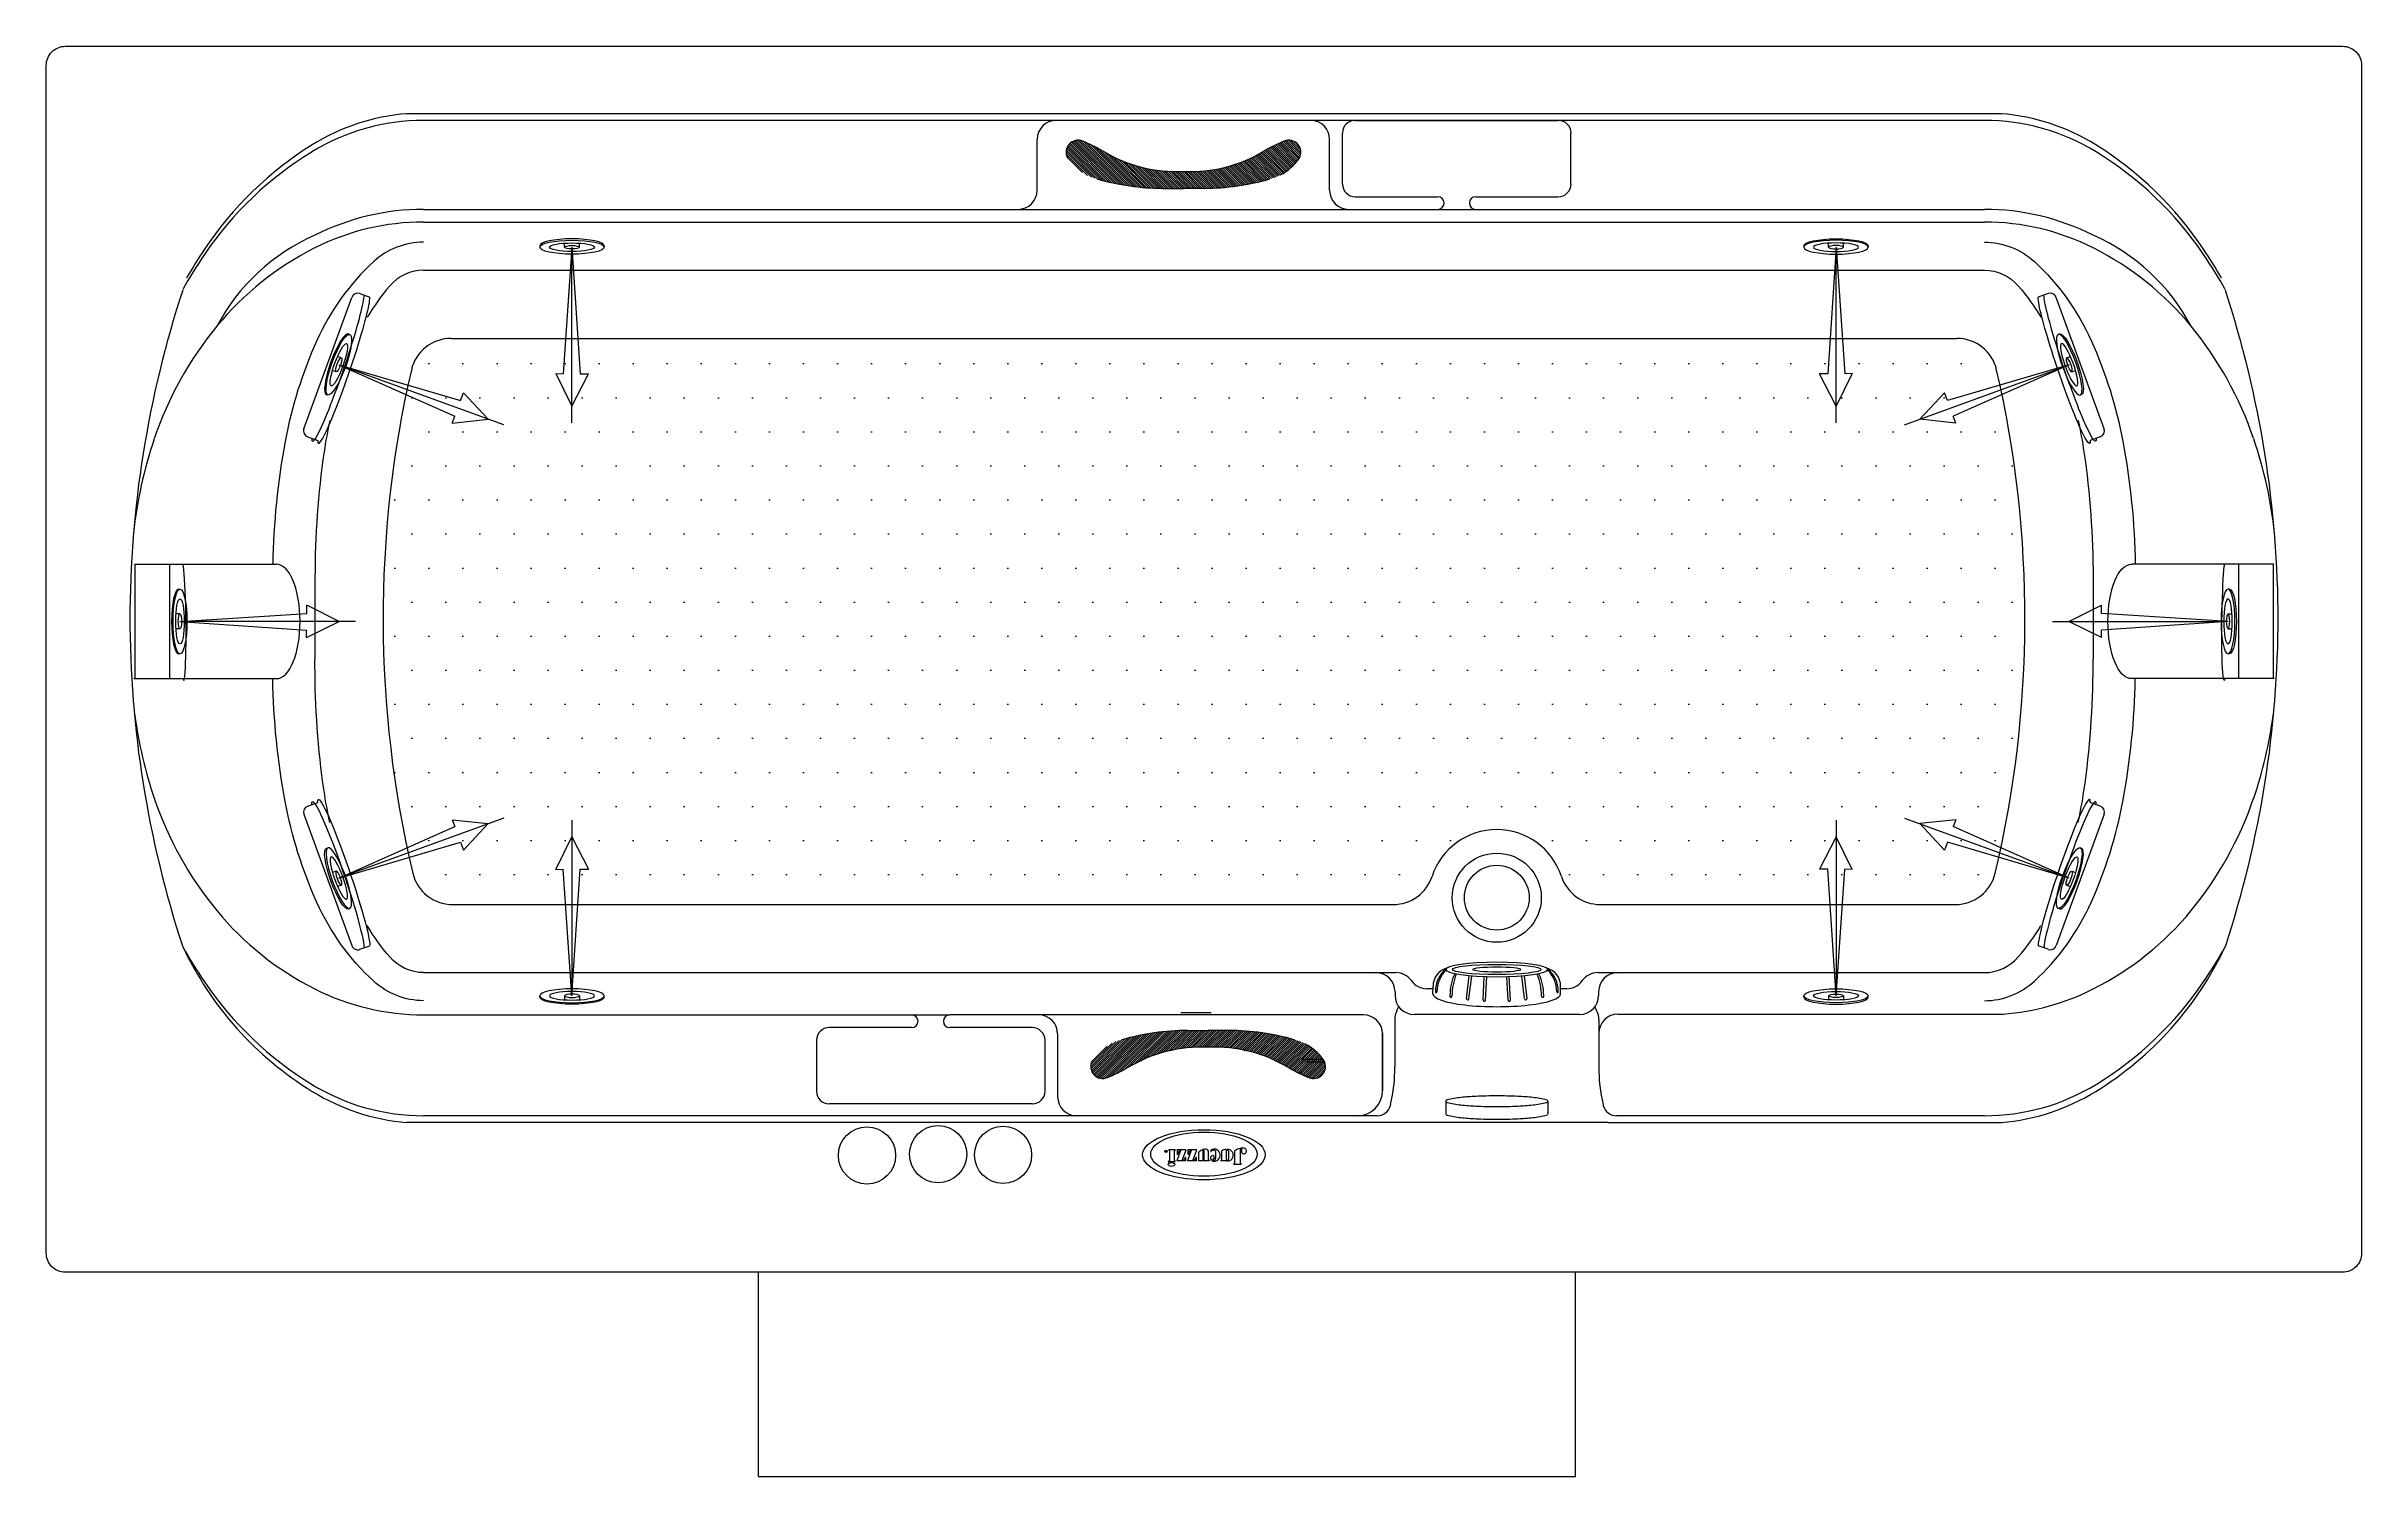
# Model space of a CAD drawing. Header units: millimetres. Extents: x -1219.95 to -1218.25, y 2261.23 to 2262.28.
import ezdxf
from ezdxf.enums import TextEntityAlignment as Align

# ---------------------------------------------------------------- set-up
doc = ezdxf.new("R2010")
doc.units = ezdxf.units.MM
doc.header["$LTSCALE"] = 10
doc.linetypes.add('CENTER', pattern=[2, 1.25, -0.25, 0.25, -0.25])
doc.linetypes.add('HIDDEN', pattern=[0.375, 0.25, -0.125])
for name, color, linetype in [('CONTOR04', 7, 'Continuous'), ('jacuzzi', 1, 'Continuous'), ('LCENTR02', 1, 'CENTER'), ('LCOTA02', 1, 'Continuous')]:
    doc.layers.add(name, color=color, linetype=linetype)
doc.styles.add('ROMANS', font='romans', dxfattribs={"height": 4})

# ---------------------------------------------------------------- blocks, each defined once
blk = doc.blocks.new('A$C302A24D9')
at = {"layer": 'jacuzzi'}
for p, q in [((0, 1.23), (0, 1.02)), ((1.81, 1.02), (1.81, 1.61)), ((2.9, 1.02), (2.9, 1.61)), ((4.71, 1.23), (4.71, 1.02))]:
    blk.add_line(p, q, dxfattribs=at)
at = {"layer": 'jacuzzi', "extrusion": (0, 0, -1)}
for centre, major_axis, ratio, start_param, end_param in [((2.36, 1.23), (2.36, 0), 0.431953, 3.141593, 6.283185), ((2.36, 1.02), (2.36, 0), 0.431953, 3.141593, 9.424778), ((2.36, 1.02), (1.65, 0), 0.381644, 3.141593, 9.424778), ((2.36, 1.02), (0.544, 0), 0.461888, 1.570796326794896, 7.853981633974482)]:
    blk.add_ellipse(centre, major_axis=major_axis, ratio=ratio, start_param=start_param, end_param=end_param, dxfattribs=at)
blk = doc.blocks.new('BMG')
at = {"layer": 'LCENTR02'}
blk.add_line((0, -12.84), (0, 1.55), dxfattribs=at)
at = {"layer": 'LCOTA02'}
for p, q in [((0, 0), (-0.59, -9.27)), ((0, 0), (0.64, -9.26)), ((0, -11.64), (-1.2, -9.27)), ((-0.59, -9.27), (-1.2, -9.27)), ((1.18, -9.25), (0, -11.64)), ((1.18, -9.25), (0.64, -9.26))]:
    blk.add_line(p, q, dxfattribs=at)
at = {"layer": 'CONTOR04', "yscale": 0.5}
blk.add_blockref('A$C302A24D9', (-2.36, -0.51), dxfattribs=at)

msp = doc.modelspace()

# ---------------------------------------------------------------- hatches: boundary and pattern name
at = {"layer": 'jacuzzi'}
h = msp.add_hatch(dxfattribs=at)
h.set_pattern_fill('ANSI31', color=256, scale=0.00884, style=0)
h.set_pattern_definition([(315, (-1221.6780256, 2257.2577405), (-0.000781353, -0.000781353), [])])
h.paths.add_polyline_path([(-1219.0595, 2262.1989, -0.040015), (-1219.0446, 2262.2062, -0.693838), (-1219.0337, 2262.1936, -0.117767), (-1219.0477, 2262.1812, -0.051981), (-1219.0554, 2262.1783, -0.067757), (-1219.1037, 2262.1714), (-1219.1188, 2262.1714), (-1219.134, 2262.1714, -0.067757), (-1219.1823, 2262.1783, -0.051981), (-1219.1899, 2262.1812, -0.117767), (-1219.2039, 2262.1936, -0.693838), (-1219.1931, 2262.2062, -0.040015), (-1219.1781, 2262.1989, 0.150241), (-1219.1188, 2262.1837, 0.150241)])
h = msp.add_hatch(dxfattribs=at)
h.set_pattern_fill('DOTS', color=256, scale=0.4, style=0)
h.set_pattern_definition([(0, (-1246.272852, 2258.2927), (0.0125, 0.025), [0, -0.025])])
h.paths.add_polyline_path([(-1218.9648, 2261.6457, 0.284079), (-1218.9379, 2261.6622, 0.036532), (-1218.9363, 2261.6663, -0.72393), (-1218.8413, 2261.6663, 0.323974), (-1218.8128, 2261.6457), (-1218.552, 2261.6457, 0.347675), (-1218.5228, 2261.6688, 0.115309), (-1218.5218, 2262.0381, 0.349236), (-1218.551, 2262.0613), (-1219.6565, 2262.0613, 0.284081), (-1219.6833, 2262.0447, 0.059275), (-1219.6857, 2262.0381, 0.115309), (-1219.6847, 2261.6688, 0.347675), (-1219.6555, 2261.6457)])
h = msp.add_hatch(dxfattribs=at)
h.set_pattern_fill('ANSI31', color=256, scale=0.00884, style=0)
h.set_pattern_definition([(45, (-1221.6599384, 2266.4669485), (-0.000781353, 0.000781353), [])])
h.paths.add_polyline_path([(-1219.0414, 2261.5258, 0.040015), (-1219.0265, 2261.5185, 0.693838), (-1219.0156, 2261.5311, 0.117767), (-1219.0297, 2261.5435, 0.051981), (-1219.0373, 2261.5464, 0.067757), (-1219.0856, 2261.5533), (-1219.1007, 2261.5533), (-1219.1159, 2261.5533, 0.067757), (-1219.1642, 2261.5464, 0.051981), (-1219.1718, 2261.5435, 0.117767), (-1219.1858, 2261.5311, 0.693838), (-1219.175, 2261.5185, 0.040015), (-1219.16, 2261.5258, -0.150241), (-1219.1007, 2261.5409, -0.150241)])

# ---------------------------------------------------------------- linework, layer by layer
for p, q in [((-1219.3149, 2262.2262), (-1219.6892, 2262.2262)), ((-1219.6767, 2262.2267), (-1219.6767, 2262.2267)), ((-1219.6767, 2262.2267), (-1219.6767, 2262.2267)), ((-1219.6767, 2262.2267), (-1219.6767, 2262.2267)), ((-1219.6767, 2262.2267), (-1219.6767, 2262.2267)), ((-1219.6767, 2262.2267), (-1219.6767, 2262.2267)), ((-1218.5183, 2262.2262), (-1219.3149, 2262.2262)), ((-1219.3149, 2262.2213), (-1219.6767, 2262.2213)), ((-1218.5308, 2262.2213), (-1219.3149, 2262.2213)), ((-1219.2263, 2262.17), (-1219.2263, 2262.2073)), ((-1219.0255, 2262.2213), (-1219.2123, 2262.2213)), ((-1219.0115, 2262.17), (-1219.0115, 2262.2073)), ((-1219.0021, 2262.1746), (-1219.0021, 2262.212)), ((-1218.9928, 2262.2213), (-1218.8436, 2262.2213)), ((-1218.8343, 2262.1746), (-1218.8343, 2262.212)), ((-1219.134, 2262.1714), (-1219.1188, 2262.1714)), ((-1219.1037, 2262.1714), (-1219.1188, 2262.1714)), ((-1218.9928, 2262.1653), (-1218.9322, 2262.1653)), ((-1218.9042, 2262.1653), (-1218.8436, 2262.1653)), ((-1219.6767, 2262.156), (-1218.5308, 2262.156)), ((-1219.6767, 2262.1466), (-1219.3149, 2262.1466)), ((-1219.3149, 2262.1466), (-1218.5308, 2262.1466)), ((-1219.6767, 2262.1113), (-1218.5308, 2262.1113)), ((-1219.7646, 2261.995), (-1219.7295, 2262.0914)), ((-1219.7235, 2262.0942), (-1219.7161, 2262.0915)), ((-1218.484, 2262.0942), (-1218.4914, 2262.0915)), ((-1218.4429, 2261.995), (-1218.478, 2262.0914)), ((-1219.6565, 2262.0613), (-1218.551, 2262.0613)), ((-1219.7618, 2261.989), (-1219.7544, 2261.9863)), ((-1218.4457, 2261.989), (-1218.4531, 2261.9863)), ((-1219.8889, 2261.8955), (-1219.7847, 2261.8955)), ((-1219.8887, 2261.8955), (-1219.8887, 2261.8115)), ((-1219.8633, 2261.8955), (-1219.8633, 2261.8115)), ((-1219.7565, 2261.8855), (-1219.7565, 2261.8257)), ((-1218.451, 2261.8855), (-1218.451, 2261.8257)), ((-1218.3186, 2261.8955), (-1218.4228, 2261.8955)), ((-1218.3442, 2261.8955), (-1218.3442, 2261.8115)), ((-1218.3188, 2261.8955), (-1218.3188, 2261.8115)), ((-1219.7565, 2261.8214), (-1219.7565, 2261.8257)), ((-1218.451, 2261.8214), (-1218.451, 2261.8257)), ((-1219.8896, 2261.8115), (-1219.7847, 2261.8115)), ((-1218.318, 2261.8115), (-1218.4228, 2261.8115)), ((-1219.7618, 2261.718), (-1219.7544, 2261.7207)), ((-1218.4457, 2261.718), (-1218.4531, 2261.7207)), ((-1219.7646, 2261.712), (-1219.7295, 2261.6155)), ((-1218.4429, 2261.712), (-1218.478, 2261.6155)), ((-1219.6555, 2261.6457), (-1218.9648, 2261.6457)), ((-1218.8128, 2261.6457), (-1218.552, 2261.6457)), ((-1219.7235, 2261.6128), (-1219.7161, 2261.6154)), ((-1218.484, 2261.6128), (-1218.4914, 2261.6154)), ((-1219.6767, 2261.5957), (-1218.9629, 2261.5957)), ((-1218.8146, 2261.5957), (-1218.5308, 2261.5957)), ((-1218.9635, 2261.5817), (-1218.9635, 2261.579)), ((-1218.9356, 2261.5839), (-1218.9401, 2261.5839)), ((-1218.9357, 2261.58), (-1218.9356, 2261.5857)), ((-1218.9357, 2261.58), (-1218.9356, 2261.5857)), ((-1218.911, 2261.5768), (-1218.909, 2261.5933)), ((-1218.9092, 2261.5766), (-1218.9071, 2261.5932)), ((-1218.8988, 2261.5757), (-1218.898, 2261.5926)), ((-1218.897, 2261.5756), (-1218.8961, 2261.5926)), ((-1218.8805, 2261.5756), (-1218.8814, 2261.5926)), ((-1218.8787, 2261.5757), (-1218.8796, 2261.5926)), ((-1218.8684, 2261.5766), (-1218.8704, 2261.5932)), ((-1218.8666, 2261.5768), (-1218.8685, 2261.5933)), ((-1218.8419, 2261.58), (-1218.8419, 2261.5857)), ((-1218.8374, 2261.5839), (-1218.8419, 2261.5839)), ((-1218.814, 2261.5817), (-1218.814, 2261.579)), ((-1219.6767, 2261.5647), (-1219.2904, 2261.5647)), ((-1218.9867, 2261.5647), (-1219.2904, 2261.5647)), ((-1218.9637, 2261.5612), (-1218.9637, 2261.5266)), ((-1218.9623, 2261.5675), (-1218.9607, 2261.5706)), ((-1218.828, 2261.565), (-1218.9495, 2261.565)), ((-1218.8153, 2261.5675), (-1218.8168, 2261.5706)), ((-1218.8138, 2261.5612), (-1218.8138, 2261.5266)), ((-1218.7998, 2261.5652), (-1218.517, 2261.5652)), ((-1219.3883, 2261.546), (-1219.3883, 2261.5087)), ((-1219.3184, 2261.5554), (-1219.379, 2261.5554)), ((-1219.2298, 2261.5554), (-1219.2904, 2261.5554)), ((-1219.2205, 2261.546), (-1219.2205, 2261.5087)), ((-1219.2112, 2261.5507), (-1219.2112, 2261.504)), ((-1219.1159, 2261.5533), (-1219.1007, 2261.5533)), ((-1219.0856, 2261.5533), (-1219.1007, 2261.5533)), ((-1218.9727, 2261.5512), (-1218.9727, 2261.5092)), ((-1218.9727, 2261.5092), (-1218.9727, 2261.5507)), ((-1219.2298, 2261.4994), (-1219.379, 2261.4994)), ((-1218.9668, 2261.4988), (-1218.967, 2261.498)), ((-1218.9261, 2261.5013), (-1218.9261, 2261.4921)), ((-1218.8514, 2261.5013), (-1218.8514, 2261.4921)), ((-1218.8108, 2261.4988), (-1218.8106, 2261.498)), ((-1218.8073, 2261.4857), (-1219.6892, 2261.4857)), ((-1218.9766, 2261.4906), (-1219.6767, 2261.4906)), ((-1218.8073, 2261.4857), (-1218.5183, 2261.4857)), ((-1218.5308, 2261.4906), (-1218.8009, 2261.4906)), ((-1219.1251, 2261.4656), (-1219.1295, 2261.4656)), ((-1219.1295, 2261.4655), (-1219.1295, 2261.4654)), ((-1219.125, 2261.4655), (-1219.125, 2261.4653)), ((-1219.121, 2261.465), (-1219.1238, 2261.4576)), ((-1219.1172, 2261.4656), (-1219.1235, 2261.4656)), ((-1219.1235, 2261.4655), (-1219.1235, 2261.4625)), ((-1219.123, 2261.4624), (-1219.1235, 2261.4624)), ((-1219.1171, 2261.4654), (-1219.1199, 2261.4581)), ((-1219.1172, 2261.4601), (-1219.1176, 2261.4601)), ((-1219.1172, 2261.4576), (-1219.1172, 2261.46)), ((-1219.1131, 2261.465), (-1219.1159, 2261.4576)), ((-1219.1156, 2261.4655), (-1219.1156, 2261.4625)), ((-1219.1093, 2261.4656), (-1219.1155, 2261.4656)), ((-1219.1151, 2261.4624), (-1219.1155, 2261.4624)), ((-1219.1092, 2261.4654), (-1219.112, 2261.4581)), ((-1219.1093, 2261.4601), (-1219.1097, 2261.4601)), ((-1219.1092, 2261.4576), (-1219.1092, 2261.46)), ((-1219.1004, 2261.4582), (-1219.1004, 2261.4639)), ((-1219.0987, 2261.4652), (-1219.0987, 2261.4646)), ((-1219.0954, 2261.4644), (-1219.0954, 2261.4592)), ((-1219.0906, 2261.4583), (-1219.0906, 2261.4649)), ((-1219.0877, 2261.4654), (-1219.0877, 2261.4659)), ((-1219.081, 2261.4555), (-1219.081, 2261.465)), ((-1219.0771, 2261.4658), (-1219.0771, 2261.4557)), ((-1219.1172, 2261.4575), (-1219.1237, 2261.4575)), ((-1219.1093, 2261.4575), (-1219.1158, 2261.4575)), ((-1219.1047, 2261.4575), (-1219.1077, 2261.4575)), ((-1219.0998, 2261.4575), (-1219.1035, 2261.4575)), ((-1219.0998, 2261.4581), (-1219.1003, 2261.4581)), ((-1219.0998, 2261.458), (-1219.0998, 2261.4576)), ((-1219.0915, 2261.4577), (-1219.0915, 2261.4579)), ((-1219.0913, 2261.4581), (-1219.0908, 2261.4581)), ((-1219.0877, 2261.4575), (-1219.0913, 2261.4575)), ((-1219.0875, 2261.4578), (-1219.0875, 2261.4577)), ((-1219.0819, 2261.4551), (-1219.0819, 2261.4553)), ((-1219.0817, 2261.4555), (-1219.081, 2261.4555)), ((-1219.0767, 2261.4549), (-1219.0817, 2261.4549)), ((-1219.0769, 2261.4555), (-1219.0767, 2261.4555)), ((-1219.0766, 2261.4553), (-1219.0766, 2261.4551)), ((-1219.4311, 2261.3757), (-1219.4311, 2261.2257)), ((-1218.8311, 2261.2257), (-1218.8311, 2261.3757)), ((-1219.4311, 2261.2257), (-1218.8311, 2261.2257))]:
    msp.add_line(p, q, dxfattribs=at)
at = {"layer": 'jacuzzi', "linetype": 'HIDDEN'}
for p, q in [((-1219.1052, 2261.5661), (-1219.1208, 2261.5661)), ((-1219.1052, 2261.5661), (-1219.1208, 2261.5661)), ((-1219.0985, 2261.5661), (-1219.1065, 2261.5661)), ((-1219.0292, 2261.5302), (-1219.0149, 2261.5302)), ((-1219.0327, 2261.5221), (-1219.0332, 2261.5221))]:
    msp.add_line(p, q, dxfattribs=at)
at = {"layer": 'jacuzzi', "color": 3}
msp.add_lwpolyline([(-1218.2538, 2261.3897, -0.414214), (-1218.2678, 2261.3757), (-1219.9398, 2261.3757, -0.414214), (-1219.9538, 2261.3897), (-1219.9538, 2262.2617, -0.414214), (-1219.9398, 2262.2757), (-1218.2678, 2262.2757, -0.414214), (-1218.2538, 2262.2617)], format="xyb", close=True, dxfattribs=at)
at = {"layer": 'jacuzzi'}
for points in [[(-1219.6767, 2262.1319, 0.188149), (-1219.7134, 2262.1176, 0.101334), (-1219.7551, 2262.0598, 0.059725), (-1219.7784, 2261.9856, 0.041549), (-1219.7875, 2261.8955)], [(-1218.5308, 2262.1319, -0.188149), (-1218.4941, 2262.1176, -0.101334), (-1218.4524, 2262.0598, -0.059725), (-1218.4291, 2261.9856, -0.041549), (-1218.42, 2261.8955)], [(-1219.6767, 2262.1113, 0.219593), (-1219.7016, 2262.0998, 0.041078), (-1219.7182, 2262.0768)], [(-1218.5308, 2262.1113, -0.219593), (-1218.5059, 2262.0998, -0.041078), (-1218.4893, 2262.0768)], [(-1219.7456, 2262.001, 0.016396), (-1219.7498, 2261.9779, 0.03634), (-1219.7565, 2261.8855)], [(-1218.4619, 2262.001, -0.016396), (-1218.4577, 2261.9779, -0.03634), (-1218.451, 2261.8855)], [(-1219.7456, 2261.706, -0.016396), (-1219.7498, 2261.7291, -0.03634), (-1219.7565, 2261.8214)], [(-1218.4619, 2261.706, 0.016396), (-1218.4577, 2261.7291, 0.03634), (-1218.451, 2261.8214)], [(-1219.6767, 2261.5751, -0.188149), (-1219.7134, 2261.5894, -0.101334), (-1219.7551, 2261.6472, -0.059725), (-1219.7784, 2261.7214, -0.041549), (-1219.7875, 2261.8115)], [(-1218.5308, 2261.5751, 0.188149), (-1218.4941, 2261.5894, 0.101334), (-1218.4524, 2261.6472, 0.059725), (-1218.4291, 2261.7214, 0.041549), (-1218.42, 2261.8115)], [(-1219.6767, 2261.5957, -0.219593), (-1219.7016, 2261.6072, -0.041078), (-1219.7182, 2261.6302)], [(-1218.5308, 2261.5957, 0.219593), (-1218.5059, 2261.6072, 0.041078), (-1218.4893, 2261.6302)], [(-1219.1291, 2261.4649), (-1219.1291, 2261.4578, -0.309408), (-1219.1292, 2261.4576, 0.090701), (-1219.1301, 2261.4571, 0.365017), (-1219.1301, 2261.4569), (-1219.13, 2261.4568, 0.451807), (-1219.1297, 2261.4567, -0.178007), (-1219.1285, 2261.4571)], [(-1219.1286, 2261.4571), (-1219.1251, 2261.4571, 0.414214), (-1219.125, 2261.4572), (-1219.125, 2261.4577, 0.414214), (-1219.1251, 2261.4578), (-1219.1254, 2261.4578, -0.414214), (-1219.1255, 2261.4579), (-1219.1255, 2261.4649)], [(-1219.1043, 2261.4658, 0.062974), (-1219.1074, 2261.4642, 0.257829), (-1219.1077, 2261.4636), (-1219.1077, 2261.4576)], [(-1219.1036, 2261.4576), (-1219.1036, 2261.4647, 0.135484), (-1219.1036, 2261.4648, 0.597309), (-1219.1046, 2261.4648, 0.11277), (-1219.1046, 2261.4647), (-1219.1046, 2261.4576)]]:
    msp.add_lwpolyline(points, format="xyb", dxfattribs=at)
at = {"layer": 'jacuzzi', "linetype": 'HIDDEN'}
msp.add_lwpolyline([(-1219.0177, 2261.5319), (-1219.032, 2261.5319)], dxfattribs=at)
at = {"layer": 'jacuzzi'}
msp.add_lwpolyline([(-1219.0874, 2261.4643), (-1219.0874, 2261.4591, 1), (-1219.0856, 2261.4591), (-1219.0856, 2261.4643, 1)], format="xyb", close=True, dxfattribs=at)
for centre, radius in [((-1218.8888, 2261.6507), 0.0327), ((-1218.8888, 2261.6507), 0.0238), ((-1219.3512, 2261.4615), 0.021), ((-1219.299, 2261.4624), 0.021), ((-1219.2513, 2261.4619), 0.021), ((-1219.1317, 2261.4645), 0.000795)]:
    msp.add_circle(centre, radius, dxfattribs=at)
for centre, radius, start, end in [((-1219.6767, 2262.0717), 0.155, 94.6272, 121.8405), ((-1218.5308, 2262.0717), 0.155, 58.1595, 85.3728), ((-1219.6767, 2262.064), 0.1573, 90, 121.4315), ((-1219.2123, 2262.2073), 0.014, 90, 180), ((-1219.0255, 2262.2073), 0.014, 0, 90), ((-1218.9928, 2262.212), 0.00933, 90, 180), ((-1218.8436, 2262.212), 0.00933, 0, 90), ((-1218.5308, 2262.064), 0.1573, 58.5685, 90), ((-1219.6213, 2261.9825), 0.26, 121.8405, 146.2966), ((-1219.6244, 2261.9785), 0.2575, 121.4315, 145.8725), ((-1219.1962, 2262.1979), 0.00884, 67.6064, 208.6514), ((-1219.2309, 2262.1092), 0.104, 59.5405, 68.534), ((-1219.1238, 2262.2878), 0.1041, 238.576, 272.7531), ((-1219.1138, 2262.2878), 0.1041, 267.2469, 301.424), ((-1219.0068, 2262.1092), 0.104, 111.466, 120.4595), ((-1219.0667, 2262.2168), 0.0403, 298.1047, 324.9712), ((-1219.0415, 2262.1979), 0.00884, 331.3486, 112.3936), ((-1218.5862, 2261.9825), 0.26, 33.7034, 58.1595), ((-1218.5831, 2261.9785), 0.2575, 34.1275, 58.5685), ((-1219.1327, 2262.3522), 0.1808, 254.0978, 269.6029), ((-1219.1049, 2262.3522), 0.1808, 270.3971, 285.9022), ((-1218.9928, 2262.1746), 0.00933, 180, 270), ((-1218.8436, 2262.1746), 0.00933, 270, 0), ((-1219.2403, 2262.17), 0.014, 270, 0), ((-1218.9975, 2262.17), 0.014, 180, 270), ((-1218.9322, 2262.1606), 0.00467, 270, 90), ((-1218.9042, 2262.1606), 0.00467, 90, 270), ((-1219.6767, 2261.9783), 0.1777, 90, 116.739), ((-1219.6767, 2261.969), 0.1777, 90, 116.739), ((-1218.5308, 2261.9783), 0.1777, 63.261, 90), ((-1218.5308, 2261.969), 0.1777, 63.261, 90), ((-1219.5416, 2261.9223), 0.3576, 145.8725, 150.744), ((-1219.5335, 2261.9239), 0.3656, 146.2966, 150.2145), ((-1219.6961, 2261.9998), 0.15, 113.8287, 152.0047), ((-1219.6564, 2261.9287), 0.2228, 116.739, 140.5737), ((-1218.5114, 2261.9998), 0.15, 27.9953, 66.1713), ((-1218.5511, 2261.9287), 0.2228, 39.4263, 63.261), ((-1218.674, 2261.9239), 0.3656, 29.7855, 33.7034), ((-1218.6659, 2261.9223), 0.3576, 29.256, 34.1275), ((-1219.1141, 2261.854), 0.7783, 161.8403, 180), ((-1219.7251, 2262.0898), 0.00467, 70, 160), ((-1218.4824, 2262.0898), 0.00467, 20, 110), ((-1219.0934, 2261.854), 0.7783, 0, 18.1597), ((-1219.6247, 2261.9026), 0.2639, 140.5737, 161.1934), ((-1219.6565, 2262.0313), 0.03, 90, 167.0042), ((-1218.551, 2262.0313), 0.03, 12.9958, 90), ((-1218.5829, 2261.9026), 0.2639, 18.8066, 39.4263), ((-1218.8951, 2261.8556), 0.8114, 167.0042, 193.3149), ((-1219.3124, 2261.8556), 0.8114, 346.6851, 12.9958), ((-1219.5747, 2261.8855), 0.3167, 161.1934, 174.0453), ((-1219.7602, 2261.9934), 0.00467, 160, 250), ((-1218.4473, 2261.9934), 0.00467, 290, 20), ((-1218.6328, 2261.8855), 0.3167, 5.9547, 18.8066), ((-1219.1141, 2261.8573), 0.7783, 180, 198.1597), ((-1219.0934, 2261.8573), 0.7783, 341.8403, 0), ((-1219.5747, 2261.8258), 0.3167, 187.4771, 198.8066), ((-1218.6328, 2261.8258), 0.3167, 341.1934, 352.5229), ((-1219.6247, 2261.8088), 0.2639, 198.8066, 219.4263), ((-1219.7602, 2261.7136), 0.00467, 110, 200), ((-1218.4473, 2261.7136), 0.00467, 340, 70), ((-1218.5829, 2261.8088), 0.2639, 320.5737, 341.1934), ((-1218.8888, 2261.6507), 0.05, 18.1962, 161.8038), ((-1219.6555, 2261.6757), 0.03, 193.3149, 270), ((-1218.9648, 2261.6757), 0.03, 270, 341.8038), ((-1218.8128, 2261.6757), 0.03, 198.1962, 270), ((-1218.552, 2261.6757), 0.03, 270, 346.6851), ((-1219.6564, 2261.7827), 0.2228, 219.4263, 243.261), ((-1218.5511, 2261.7827), 0.2228, 296.739, 320.5737), ((-1219.6277, 2261.7212), 0.2497, 205.2358, 238.4122), ((-1219.5416, 2261.7896), 0.3576, 209.2635, 214.1275), ((-1219.7251, 2261.6171), 0.00467, 200, 290), ((-1218.4824, 2261.6171), 0.00467, 250, 340), ((-1218.5798, 2261.7212), 0.2497, 301.5878, 334.7642), ((-1218.6659, 2261.7896), 0.3576, 325.8725, 330.7365), ((-1218.9775, 2261.5817), 0.014, 0, 90), ((-1218.9629, 2261.5817), 0.014, 35.3694, 90), ((-1218.9216, 2261.5856), 0.014, 105.4909, 179.5), ((-1218.9134, 2261.5824), 0.0204, 127.8314, 181.6456), ((-1218.91, 2261.5816), 0.0227, 134.3309, 180.2321), ((-1218.8559, 2261.5856), 0.014, 0.5, 74.4472), ((-1218.8641, 2261.5824), 0.0204, 358.3544, 52.1082), ((-1218.8675, 2261.5816), 0.0227, 359.7679, 45.0739), ((-1218.8146, 2261.5817), 0.014, 90, 144.6306), ((-1218.8, 2261.5817), 0.014, 90, 180), ((-1219.6244, 2261.7334), 0.2575, 214.1275, 238.5685), ((-1219.6767, 2261.7424), 0.1777, 243.261, 270), ((-1218.9495, 2261.579), 0.014, 180, 270), ((-1218.9401, 2261.5979), 0.014, 215.3694, 270), ((-1218.9333, 2261.5816), 0.000574, 158.3204, 352.6804), ((-1218.9225, 2261.5784), 0.000827, 160.0987, 10.7386), ((-1218.8822, 2261.5783), 0.041, 156.1373, 179.444), ((-1218.8775, 2261.5783), 0.0442, 158.2863, 179.644), ((-1218.9001, 2261.5783), 0.0442, 0.356, 21.7114), ((-1218.8953, 2261.5783), 0.041, 0.556, 23.8599), ((-1218.8551, 2261.5784), 0.000827, 169.2614, 19.9013), ((-1218.8442, 2261.5816), 0.000574, 187.3196, 21.6796), ((-1218.8374, 2261.5979), 0.014, 270, 324.6306), ((-1218.828, 2261.579), 0.014, 270, 0), ((-1218.5308, 2261.7424), 0.1777, 274.4405, 296.739), ((-1218.5831, 2261.7334), 0.2575, 301.4315, 325.8725), ((-1219.3184, 2261.56), 0.00467, 270, 90), ((-1219.2904, 2261.56), 0.00467, 90, 270), ((-1219.2252, 2261.5507), 0.014, 0, 90), ((-1218.9867, 2261.5507), 0.014, 0, 90), ((-1218.9867, 2261.5507), 0.014, 0, 90), ((-1218.9497, 2261.5612), 0.014, 153.4979, 180), ((-1218.9497, 2261.5612), 0.014, 153.4979, 180), ((-1218.9101, 2261.5766), 0.000906, 170.818, 354.7502), ((-1218.8979, 2261.5756), 0.000924, 176.3618, 357.5776), ((-1218.8796, 2261.5756), 0.000924, 182.4224, 3.6382), ((-1218.8675, 2261.5766), 0.000906, 185.2498, 9.182), ((-1218.8278, 2261.5612), 0.014, 0, 26.5021), ((-1218.7998, 2261.5512), 0.014, 90, 180), ((-1219.379, 2261.546), 0.00933, 90, 180), ((-1219.2298, 2261.546), 0.00933, 0, 90), ((-1219.1146, 2261.3725), 0.1808, 90.3971, 105.9022), ((-1219.0868, 2261.3725), 0.1808, 74.0978, 89.6029), ((-1219.1781, 2261.5268), 0.00884, 151.3486, 292.3936), ((-1219.1057, 2261.4369), 0.1041, 87.2469, 121.424), ((-1219.0957, 2261.4369), 0.1041, 58.576, 92.7531), ((-1219.0486, 2261.5079), 0.0403, 35.0288, 61.8953), ((-1219.0234, 2261.5268), 0.00884, 247.6064, 28.6514), ((-1219.6767, 2261.6479), 0.1573, 238.5685, 270), ((-1219.2128, 2261.6155), 0.104, 291.466, 300.4595), ((-1218.9887, 2261.6155), 0.104, 239.5405, 248.534), ((-1219.0694, 2261.5241), 0.1057, 346.1843, 1.3923), ((-1218.7081, 2261.5241), 0.1057, 178.6077, 193.8157), ((-1218.5308, 2261.6479), 0.1573, 270, 301.4315), ((-1219.6767, 2261.6402), 0.155, 238.1595, 265.3728), ((-1219.379, 2261.5087), 0.00933, 180, 270), ((-1219.2298, 2261.5087), 0.00933, 270, 0), ((-1219.1972, 2261.5046), 0.014, 180, 270), ((-1218.9913, 2261.5092), 0.0187, 270, 0), ((-1218.9766, 2261.5006), 0.01, 270, 345.3158), ((-1218.9251, 2261.5013), 0.00098, 104.1631, 180), ((-1218.9251, 2261.5013), 0.00098, 180, 255.8369), ((-1218.9076, 2261.432), 0.0724, 95.9674, 104.1631), ((-1218.9076, 2261.5706), 0.0724, 255.8369, 264.0326), ((-1218.8964, 2261.3246), 0.1804, 92.4792, 95.9674), ((-1218.8964, 2261.678), 0.1804, 264.0326, 267.5208), ((-1218.8888, 2261.1481), 0.3571, 90, 92.4792), ((-1218.8888, 2261.8545), 0.3571, 267.5208, 270), ((-1218.8888, 2261.1481), 0.3571, 87.5208, 90), ((-1218.8888, 2261.8545), 0.3571, 270, 272.4792), ((-1218.8811, 2261.3246), 0.1804, 84.0326, 87.5208), ((-1218.8811, 2261.678), 0.1804, 272.4792, 275.9674), ((-1218.8699, 2261.432), 0.0724, 75.8369, 84.0326), ((-1218.8699, 2261.5706), 0.0724, 275.9674, 284.1631), ((-1218.8524, 2261.5013), 0.00098, 0, 75.8369), ((-1218.8524, 2261.5013), 0.00098, 284.1631, 0), ((-1218.8009, 2261.5006), 0.01, 194.6842, 270), ((-1218.5308, 2261.6402), 0.155, 274.6272, 301.8405), ((-1218.9251, 2261.4921), 0.00098, 180, 255.8369), ((-1218.9076, 2261.5613), 0.0724, 255.8369, 264.0326), ((-1218.8964, 2261.6687), 0.1804, 264.0326, 267.5208), ((-1218.8888, 2261.8452), 0.3571, 267.5208, 270), ((-1218.8888, 2261.8452), 0.3571, 270, 272.4792), ((-1218.8811, 2261.6687), 0.1804, 272.4792, 275.9674), ((-1218.8699, 2261.5613), 0.0724, 275.9674, 284.1631), ((-1218.8524, 2261.4921), 0.00098, 284.1631, 0), ((-1219.1295, 2261.4655), 0.0000913, 90, 180), ((-1219.1295, 2261.4654), 0.0000913, 180, 273.6112), ((-1219.1294, 2261.4649), 0.000365, 0, 93.6112), ((-1219.1251, 2261.4649), 0.000365, 82.1724, 180), ((-1219.1251, 2261.4655), 0.0000913, 0, 90), ((-1219.1251, 2261.4653), 0.0000913, 262.1724, 0), ((-1219.1235, 2261.4655), 0.0000913, 90, 180), ((-1219.1235, 2261.4625), 0.0000913, 180, 270), ((-1219.123, 2261.4625), 0.000114, 270, 3.7772), ((-1219.1203, 2261.4627), 0.00262, 114.8275, 183.7772), ((-1219.1209, 2261.4627), 0.00243, 94.0743, 101.2218), ((-1219.1211, 2261.465), 0.000114, 338.9296, 94.0743), ((-1219.1202, 2261.4603), 0.00257, 310.1573, 355.0588), ((-1219.1176, 2261.46), 0.0000913, 90, 175.0588), ((-1219.1172, 2261.4654), 0.000114, 338.9296, 90), ((-1219.1172, 2261.46), 0.0000913, 0, 90), ((-1219.1155, 2261.4655), 0.0000913, 90, 180), ((-1219.1155, 2261.4625), 0.0000913, 180, 270), ((-1219.1151, 2261.4625), 0.000114, 270, 3.7772), ((-1219.1124, 2261.4627), 0.00262, 114.8275, 183.7772), ((-1219.113, 2261.4627), 0.00243, 94.0743, 101.2218), ((-1219.1132, 2261.465), 0.000114, 338.9296, 94.0743), ((-1219.1123, 2261.4603), 0.00257, 310.1573, 355.0588), ((-1219.1097, 2261.46), 0.0000913, 90, 175.0588), ((-1219.1093, 2261.4654), 0.000114, 338.9296, 90), ((-1219.1093, 2261.46), 0.0000913, 0, 90), ((-1219.1029, 2261.4619), 0.00421, 84.0736, 109.8501), ((-1219.1025, 2261.4639), 0.00214, 0, 87.9232), ((-1219.0972, 2261.4596), 0.00179, 114.3936, 205.9072), ((-1219.0986, 2261.4652), 0.000114, 129.1312, 180), ((-1219.0986, 2261.4646), 0.000114, 180, 324.8584), ((-1219.0957, 2261.4617), 0.00467, 115.0031, 128.9089), ((-1219.0967, 2261.4633), 0.0022, 115.2704, 144.8584), ((-1219.0975, 2261.46), 0.00138, 290.2833, 110.7343), ((-1219.0963, 2261.4619), 0.00427, 61.6824, 109.3433), ((-1219.0965, 2261.4628), 0.00266, 78.5772, 114.2197), ((-1219.0963, 2261.4645), 0.000927, 354.0544, 72.5389), ((-1219.0973, 2261.4593), 0.00197, 330.4373, 359.0124), ((-1219.0963, 2261.4617), 0.00446, 307.1313, 62.2671), ((-1219.0868, 2261.4585), 0.00749, 96.286, 120.0862), ((-1219.0859, 2261.4629), 0.00305, 48.3999, 124.2305), ((-1219.0867, 2261.4617), 0.00441, 306.3033, 51.4856), ((-1219.0809, 2261.465), 0.000183, 118.8232, 180), ((-1219.0717, 2261.447), 0.0204, 105.5604, 116.8444), ((-1219.0754, 2261.46), 0.00692, 80.1754, 105.4183), ((-1219.0766, 2261.4658), 0.000567, 140.2199, 171.1443), ((-1219.0765, 2261.4657), 0.000606, 117.2029, 136.5289), ((-1219.0766, 2261.4658), 0.000455, 66.1283, 117.2029), ((-1219.0767, 2261.4656), 0.000664, 15.7752, 66.1283), ((-1219.0745, 2261.4645), 0.00184, 149.3882, 303.2376), ((-1219.0765, 2261.4657), 0.000455, 329.3882, 15.7752), ((-1219.0745, 2261.465), 0.00182, 54.8089, 80.1754), ((-1219.0747, 2261.4648), 0.00211, 302.9803, 54.8089), ((-1219.1237, 2261.4576), 0.0000913, 158.9296, 270), ((-1219.1196, 2261.4595), 0.0016, 260.3374, 309.0048), ((-1219.1198, 2261.4581), 0.000114, 158.9296, 260.3374), ((-1219.1172, 2261.4576), 0.0000913, 270, 0), ((-1219.1158, 2261.4576), 0.0000913, 158.9296, 270), ((-1219.1119, 2261.4581), 0.000114, 158.9296, 260.3374), ((-1219.1116, 2261.4595), 0.0016, 260.3374, 309.0048), ((-1219.1093, 2261.4576), 0.0000913, 270, 0), ((-1219.1077, 2261.4576), 0.0000913, 180, 270), ((-1219.1047, 2261.4576), 0.0000913, 270, 0), ((-1219.1035, 2261.4576), 0.0000913, 180, 270), ((-1219.1003, 2261.4582), 0.0000913, 180, 270), ((-1219.0998, 2261.458), 0.0000913, 0, 90), ((-1219.0998, 2261.4576), 0.0000913, 270, 0), ((-1219.0961, 2261.4604), 0.00316, 209.5272, 267.5019), ((-1219.0969, 2261.4583), 0.000419, 109.0295, 224.0873), ((-1219.0966, 2261.4587), 0.000976, 230.781, 276.3414), ((-1219.0966, 2261.4589), 0.00116, 277.112, 327.2426), ((-1219.0961, 2261.4612), 0.00398, 268.5996, 308.9527), ((-1219.0913, 2261.4579), 0.000183, 90, 180), ((-1219.0913, 2261.4577), 0.000183, 180, 270), ((-1219.0908, 2261.4583), 0.000183, 270, 0), ((-1219.0877, 2261.4577), 0.000183, 270, 0), ((-1219.0874, 2261.4578), 0.0000913, 51.4553, 180), ((-1219.0859, 2261.4603), 0.0028, 239.9231, 312.2761), ((-1219.0817, 2261.4553), 0.000183, 90, 180), ((-1219.0817, 2261.4551), 0.000183, 180, 270), ((-1219.0769, 2261.4557), 0.000183, 180, 270), ((-1219.0767, 2261.4553), 0.000183, 0, 90), ((-1219.0767, 2261.4551), 0.000183, 270, 0)]:
    msp.add_arc(centre, radius, start, end, dxfattribs=at)
at = {"layer": 'jacuzzi', "linetype": 'HIDDEN'}
for centre, radius, start, end in [((-1219.0177, 2261.5302), 0.00168, 0, 90), ((-1219.0327, 2261.5228), 0.000693, 270, 345.1417)]:
    msp.add_arc(centre, radius, start, end, dxfattribs=at)
at = {"layer": 'jacuzzi'}
for centre, major_axis, ratio, start_param, end_param in [((-1219.7396, 2262.0405), (0.0187, 0.0547), 0.079053, 2.889448, 6.031041), ((-1219.7353, 2262.0389), (0.0187, 0.0547), 0.079053, 2.889448, 6.031041), ((-1219.8533, 2261.8535), (-0.0005, 0.0434), 0.047861, 2.889109, 6.030702), ((-1219.7847, 2261.8535), (0, 0.042), 0.411322, 3.141593, 6.283185), ((-1218.4722, 2261.6681), (0.0187, 0.0547), 0.079053, -0.252144, 2.889448), ((-1218.4679, 2261.6665), (0.0187, 0.0547), 0.079053, -0.252144, 2.889448), ((-1218.8888, 2261.58), (-0.0469, 0), 0.198307, 6.281174, 9.428239)]:
    msp.add_ellipse(centre, major_axis=major_axis, ratio=ratio, start_param=start_param, end_param=end_param, dxfattribs=at)
at = {"layer": 'jacuzzi', "extrusion": (0, 0, -1)}
for centre, major_axis, ratio, start_param, end_param in [((-1218.4722, 2262.0389), (-0.0187, 0.0547), 0.079053, 2.889448, 6.031041), ((-1218.4679, 2262.0405), (-0.0187, 0.0547), 0.079053, 2.889448, 6.031041), ((-1218.4228, 2261.8535), (0, 0.042), 0.411322, 3.141593, 6.283185), ((-1218.3543, 2261.8535), (0.0005, 0.0434), 0.047861, 2.889109, 6.030702), ((-1219.7396, 2261.6665), (-0.0187, 0.0547), 0.079053, -0.252144, 2.889448), ((-1219.7353, 2261.6681), (-0.0187, 0.0547), 0.079053, -0.252144, 2.889448)]:
    msp.add_ellipse(centre, major_axis=major_axis, ratio=ratio, start_param=start_param, end_param=end_param, dxfattribs=at)
at = {"layer": 'jacuzzi'}
for centre, major_axis, ratio in [((-1218.8888, 2261.598), (-0.0373, 0), 0.1484), ((-1218.8888, 2261.598), (-0.0326, 0), 0.114375), ((-1218.8888, 2261.598), (-0.0176, 0), 0.112344), ((-1219.1038, 2261.462), (0.045, 0), 0.408776), ((-1219.1038, 2261.4624), (0.0391, 0), 0.415223), ((-1219.1276, 2261.4549), (0.00235, 0), 0.621803)]:
    msp.add_ellipse(centre, major_axis=major_axis, ratio=ratio, dxfattribs=at)

# ---------------------------------------------------------------- block references
at = {"layer": 'jacuzzi', "yscale": 0.01003300330046386, "zscale": 0.0100330033003292}
for p, xscale, rotation in [((-1219.5678, 2262.1282), -0.0100330033002881, 359.9999999904682), ((-1218.6397, 2262.1282), 0.0100330033002881, 9.531837323132834e-09), ((-1219.739, 2262.0419), -0.0100330033002881, 70.00000028688667), ((-1218.4685, 2262.0419), 0.0100330033002881, 289.9999997131133), ((-1219.8556, 2261.8535), -0.0100330033002881, 89.99999999998018), ((-1218.3519, 2261.8535), 0.0100330033002881, 270.0000000000198), ((-1219.739, 2261.6651), 0.0100330033002881, 109.9999997131133), ((-1218.4685, 2261.6651), -0.0100330033002881, 250.0000002868867), ((-1219.5678, 2261.5787), 0.0100330033002881, 180.0000000095319), ((-1218.6397, 2261.5787), -0.0100330033002881, 179.9999999904681)]:
    msp.add_blockref('BMG', p, dxfattribs=dict(at, xscale=xscale, rotation=rotation))

# ---------------------------------------------------------------- texts
at = {"layer": 'jacuzzi', "style": 'ROMANS'}
msp.add_text('R', height=0.000797, rotation=180, dxfattribs=at).set_placement((-1219.1317, 2261.4645), align=Align.MIDDLE_CENTER)

doc.saveas('drawing.dxf')
